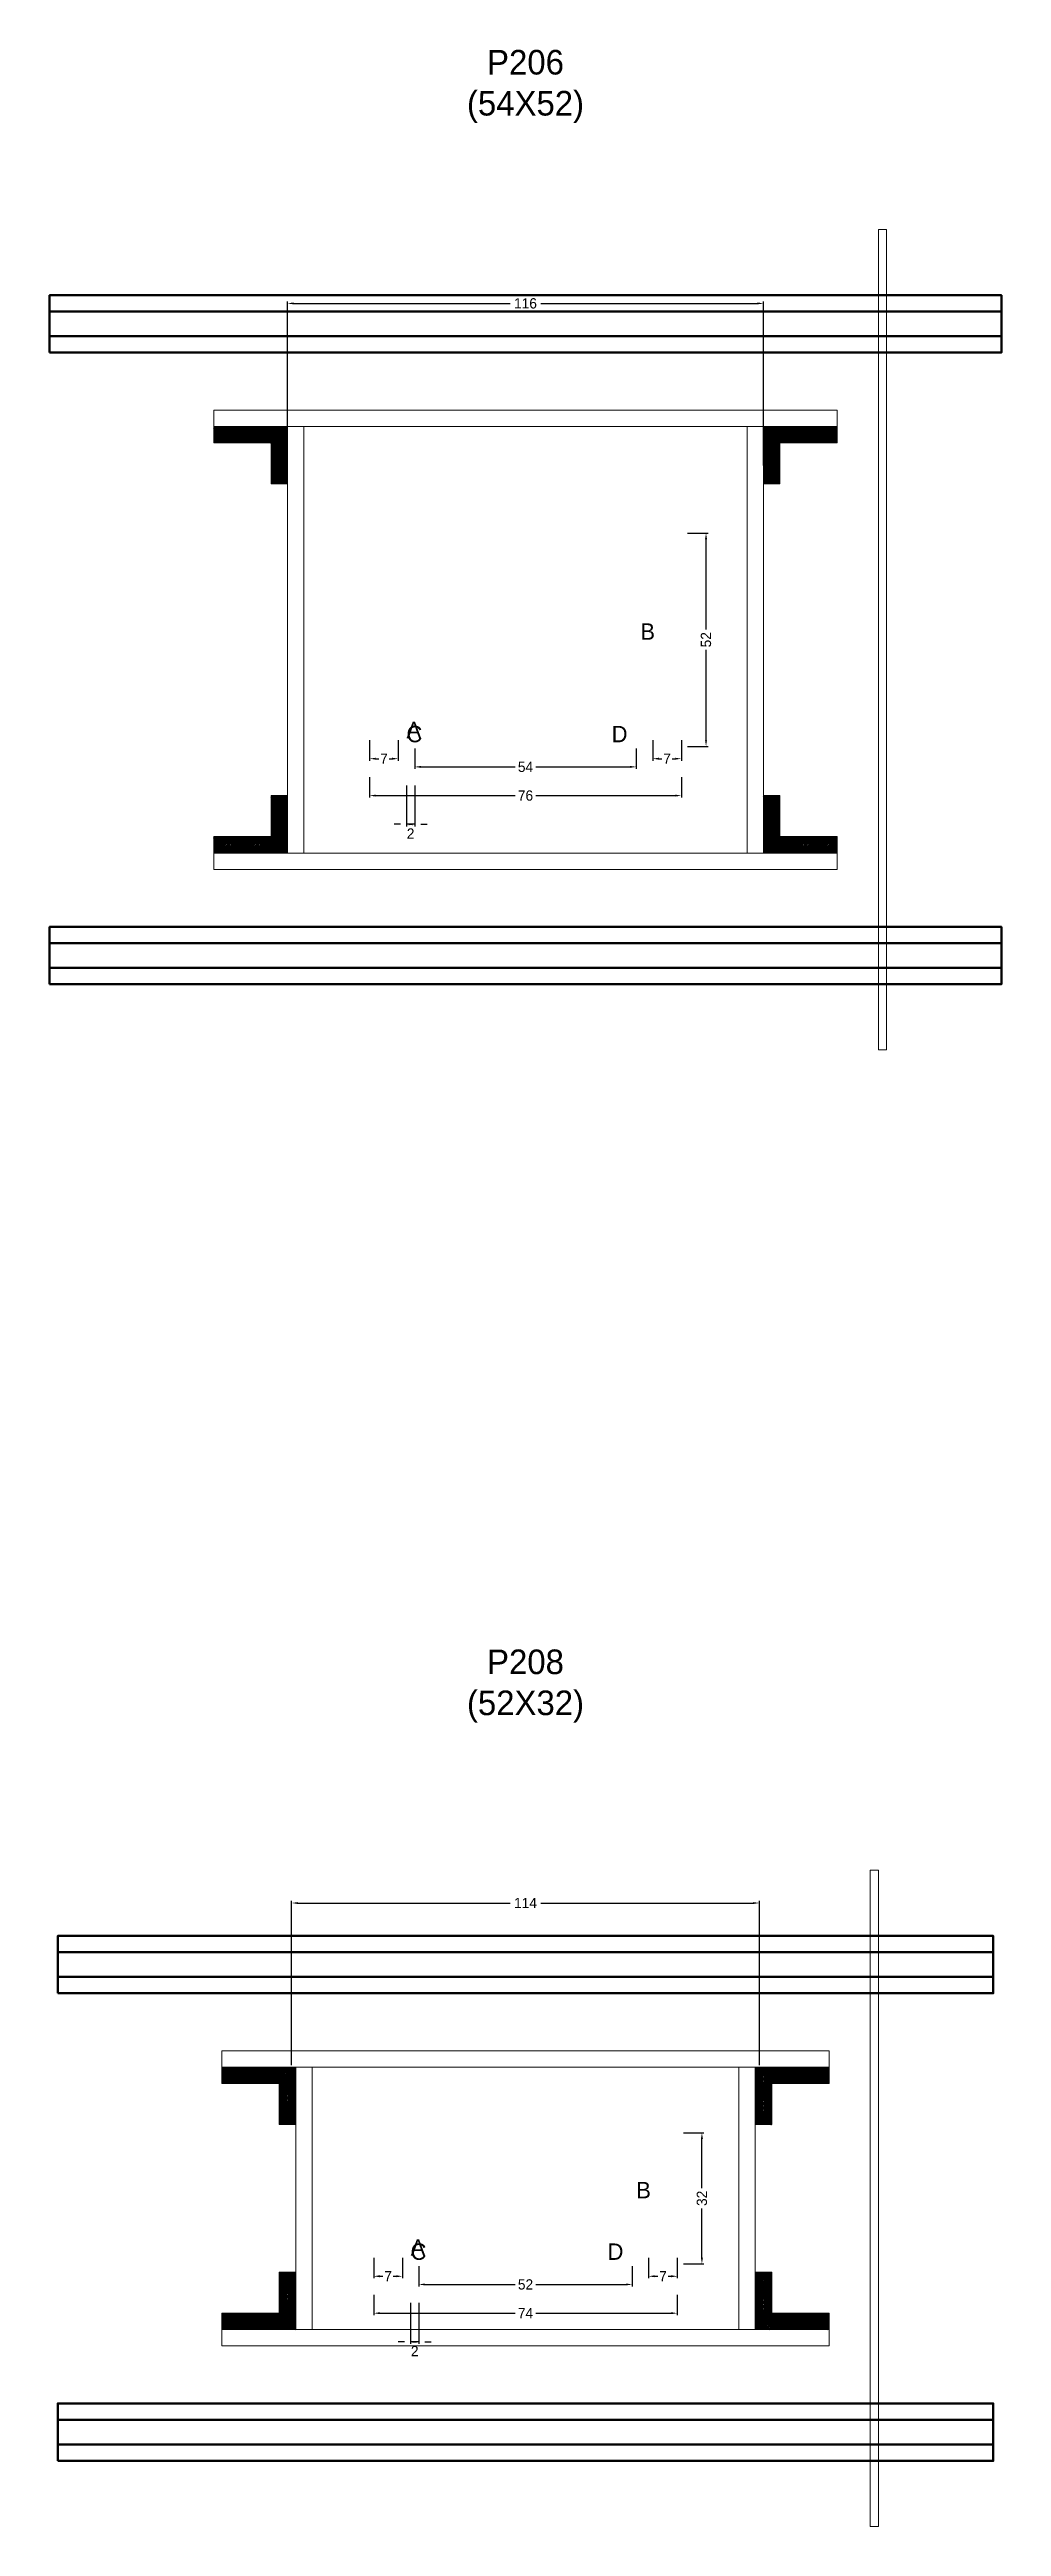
# Model space of a CAD drawing. Header units: centimetres. Extents: x -10500 to 4147, y -7606 to 295.
# Drawn here: x -116 to 116, y -3360 to -2756 of the extents above; entities that cross this region are included whole.
import ezdxf

# ---------------------------------------------------------------- set-up
doc = ezdxf.new("R2010")
doc.units = ezdxf.units.CM
for name, color, linetype in [('COTA', 241, 'Continuous'), ('GRAVATA', 224, 'Continuous'), ('Hachura', 251, 'Continuous'), ('NOMENCLATURA', 7, 'Continuous'), ('SARRAFO', 251, 'Continuous')]:
    doc.layers.add(name, color=color, linetype=linetype)
doc.dimstyles.new('cotax2', dxfattribs={"dimtxt": 2.5, "dimasz": 1.5, "dimexe": 0.5, "dimexo": 0.5, "dimgap": 0.5, "dimtad": 1, "dimcen": 2.5, "dimazin": 3, "dimtfac": 1, "dimtmove": 0, "dimatfit": 3})

msp = doc.modelspace()

# ---------------------------------------------------------------- texts
at = {"layer": 'NOMENCLATURA'}
for s, p in [('B', (28, -2900)), ('A', (-29, -2924)), ('C', (-29, -2925)), ('D', (21, -2925)), ('B', (27, -3280)), ('A', (-28, -3294)), ('C', (-28, -3295)), ('D', (20, -3295))]:
    msp.add_text(s, height=4, dxfattribs=at).set_placement(p)
at = {"layer": 'NOMENCLATURA', "char_height": 6, "attachment_point": 8}
for s, insert in [('P206\\P(54X52)', (0, -2774)), ('P208\\P(52X32)', (0, -3164))]:
    msp.add_mtext(s, dxfattribs=dict(at, insert=insert))

# ---------------------------------------------------------------- blocks, each defined once
blk = doc.blocks.new('_CLOSEDFILLED')
at = {"color": 0, "linetype": 'BYBLOCK'}
blk.add_solid([(-1, 0.16), (0, 0), (-1, -0.16)], dxfattribs=at)
blk = doc.blocks.new('*D248')
for p, q in [((-37, -3303.5), (-37, -3308.5)), ((-35.5, -3308), (-2.5, -3308)), ((2.5, -3308), (35.5, -3308)), ((37, -3303.5), (37, -3308.5))]:
    blk.add_line(p, q)
at = {"layer": 'Defpoints'}
for p in [(-37, -3303), (37, -3303), (-37, -3308)]:
    blk.add_point(p, dxfattribs=at)
at = {"layer": 'COTA', "xscale": 1.5, "yscale": 1.5, "rotation": 180}
blk.add_blockref('_CLOSEDFILLED', (-37, -3308), dxfattribs=at)
at = {"layer": 'COTA', "xscale": 1.5, "yscale": 1.5}
blk.add_blockref('_CLOSEDFILLED', (37, -3308), dxfattribs=at)
at = {"layer": 'COTA', "insert": (0, -3308), "char_height": 2.5, "attachment_point": 5}
blk.add_mtext('74', dxfattribs=at)
blk = doc.blocks.new('*D249')
for p, q in [((-26, -3296.5), (-26, -3301.5)), ((26, -3296.5), (26, -3301.5)), ((-24.5, -3301), (-2.5, -3301)), ((2.5, -3301), (24.5, -3301))]:
    blk.add_line(p, q)
at = {"layer": 'Defpoints'}
for p in [(-26, -3296), (26, -3296), (-26, -3301)]:
    blk.add_point(p, dxfattribs=at)
at = {"layer": 'COTA', "xscale": 1.5, "yscale": 1.5, "rotation": 180}
blk.add_blockref('_CLOSEDFILLED', (-26, -3301), dxfattribs=at)
at = {"layer": 'COTA', "xscale": 1.5, "yscale": 1.5}
blk.add_blockref('_CLOSEDFILLED', (26, -3301), dxfattribs=at)
at = {"layer": 'COTA', "insert": (0, -3301), "char_height": 2.5, "attachment_point": 5}
blk.add_mtext('52', dxfattribs=at)
blk = doc.blocks.new('*D250')
for p, q in [((38.5, -3264), (43.5, -3264)), ((43, -3277.5), (43, -3265.5)), ((43, -3294.5), (43, -3282.5)), ((38.5, -3296), (43.5, -3296))]:
    blk.add_line(p, q)
at = {"layer": 'Defpoints'}
for p in [(38, -3264), (38, -3296), (43, -3296)]:
    blk.add_point(p, dxfattribs=at)
at = {"layer": 'COTA', "xscale": 1.5, "yscale": 1.5}
for p, rotation in [((43, -3264), 90), ((43, -3296), 270)]:
    blk.add_blockref('_CLOSEDFILLED', p, dxfattribs=dict(at, rotation=rotation))
at = {"layer": 'COTA', "insert": (43, -3280), "char_height": 2.5, "attachment_point": 5, "rotation": 90}
blk.add_mtext('32', dxfattribs=at)
blk = doc.blocks.new('*D251')
for p, q in [((-37, -3294.5), (-37, -3299.5)), ((-30, -3294.5), (-30, -3299.5)), ((-35.5, -3299), (-34.75, -3299)), ((-32.25, -3299), (-31.5, -3299))]:
    blk.add_line(p, q)
at = {"layer": 'Defpoints'}
for p in [(-37, -3294), (-30, -3294), (-37, -3299)]:
    blk.add_point(p, dxfattribs=at)
at = {"layer": 'COTA', "xscale": 1.5, "yscale": 1.5, "rotation": 180}
blk.add_blockref('_CLOSEDFILLED', (-37, -3299), dxfattribs=at)
at = {"layer": 'COTA', "xscale": 1.5, "yscale": 1.5}
blk.add_blockref('_CLOSEDFILLED', (-30, -3299), dxfattribs=at)
at = {"layer": 'COTA', "insert": (-33.5, -3299), "char_height": 2.5, "attachment_point": 5}
blk.add_mtext('7', dxfattribs=at)
blk = doc.blocks.new('*D252')
for p, q in [((30, -3294.5), (30, -3299.5)), ((37, -3294.5), (37, -3299.5)), ((31.5, -3299), (32.25, -3299)), ((34.75, -3299), (35.5, -3299))]:
    blk.add_line(p, q)
at = {"layer": 'Defpoints'}
for p in [(30, -3294), (37, -3294), (30, -3299)]:
    blk.add_point(p, dxfattribs=at)
at = {"layer": 'COTA', "xscale": 1.5, "yscale": 1.5, "rotation": 180}
blk.add_blockref('_CLOSEDFILLED', (30, -3299), dxfattribs=at)
at = {"layer": 'COTA', "xscale": 1.5, "yscale": 1.5}
blk.add_blockref('_CLOSEDFILLED', (37, -3299), dxfattribs=at)
at = {"layer": 'COTA', "insert": (33.5, -3299), "char_height": 2.5, "attachment_point": 5}
blk.add_mtext('7', dxfattribs=at)
blk = doc.blocks.new('*D253')
for p, q in [((-57, -3247.5), (-57, -3207.5)), ((-55.5, -3208), (-3.75, -3208)), ((3.75, -3208), (55.5, -3208)), ((57, -3247.5), (57, -3207.5))]:
    blk.add_line(p, q)
at = {"layer": 'Defpoints'}
for p in [(-57, -3208), (-57, -3248), (57, -3248)]:
    blk.add_point(p, dxfattribs=at)
at = {"layer": 'COTA', "xscale": 1.5, "yscale": 1.5, "rotation": 180}
blk.add_blockref('_CLOSEDFILLED', (-57, -3208), dxfattribs=at)
at = {"layer": 'COTA', "xscale": 1.5, "yscale": 1.5}
blk.add_blockref('_CLOSEDFILLED', (57, -3208), dxfattribs=at)
at = {"layer": 'COTA', "insert": (0, -3208), "char_height": 2.5, "attachment_point": 5}
blk.add_mtext('114', dxfattribs=at)
blk = doc.blocks.new('*D222')
for p, q in [((-38, -2933.5), (-38, -2938.5)), ((38, -2933.5), (38, -2938.5)), ((-36.5, -2938), (-2.5, -2938)), ((2.5, -2938), (36.5, -2938))]:
    blk.add_line(p, q)
at = {"layer": 'Defpoints'}
for p in [(-38, -2933), (38, -2933), (-38, -2938)]:
    blk.add_point(p, dxfattribs=at)
at = {"layer": 'COTA', "xscale": 1.5, "yscale": 1.5, "rotation": 180}
blk.add_blockref('_CLOSEDFILLED', (-38, -2938), dxfattribs=at)
at = {"layer": 'COTA', "xscale": 1.5, "yscale": 1.5}
blk.add_blockref('_CLOSEDFILLED', (38, -2938), dxfattribs=at)
at = {"layer": 'COTA', "insert": (0, -2938), "char_height": 2.5, "attachment_point": 5}
blk.add_mtext('76', dxfattribs=at)
blk = doc.blocks.new('*D223')
for p, q in [((-27, -2926.5), (-27, -2931.5)), ((27, -2926.5), (27, -2931.5)), ((-25.5, -2931), (-2.5, -2931)), ((2.5, -2931), (25.5, -2931))]:
    blk.add_line(p, q)
at = {"layer": 'Defpoints'}
for p in [(-27, -2926), (27, -2926), (-27, -2931)]:
    blk.add_point(p, dxfattribs=at)
at = {"layer": 'COTA', "xscale": 1.5, "yscale": 1.5, "rotation": 180}
blk.add_blockref('_CLOSEDFILLED', (-27, -2931), dxfattribs=at)
at = {"layer": 'COTA', "xscale": 1.5, "yscale": 1.5}
blk.add_blockref('_CLOSEDFILLED', (27, -2931), dxfattribs=at)
at = {"layer": 'COTA', "insert": (0, -2931), "char_height": 2.5, "attachment_point": 5}
blk.add_mtext('54', dxfattribs=at)
blk = doc.blocks.new('*D224')
for p, q in [((39.5, -2874), (44.5, -2874)), ((44, -2897.5), (44, -2875.5)), ((44, -2924.5), (44, -2902.5)), ((39.5, -2926), (44.5, -2926))]:
    blk.add_line(p, q)
at = {"layer": 'Defpoints'}
for p in [(39, -2874), (39, -2926), (44, -2926)]:
    blk.add_point(p, dxfattribs=at)
at = {"layer": 'COTA', "xscale": 1.5, "yscale": 1.5}
for p, rotation in [((44, -2874), 90), ((44, -2926), 270)]:
    blk.add_blockref('_CLOSEDFILLED', p, dxfattribs=dict(at, rotation=rotation))
at = {"layer": 'COTA', "insert": (44, -2900), "char_height": 2.5, "attachment_point": 5, "rotation": 90}
blk.add_mtext('52', dxfattribs=at)
blk = doc.blocks.new('*D225')
for p, q in [((-38, -2924.5), (-38, -2929.5)), ((-31, -2924.5), (-31, -2929.5)), ((-36.5, -2929), (-35.75, -2929)), ((-33.25, -2929), (-32.5, -2929))]:
    blk.add_line(p, q)
at = {"layer": 'Defpoints'}
for p in [(-38, -2924), (-31, -2924), (-38, -2929)]:
    blk.add_point(p, dxfattribs=at)
at = {"layer": 'COTA', "xscale": 1.5, "yscale": 1.5, "rotation": 180}
blk.add_blockref('_CLOSEDFILLED', (-38, -2929), dxfattribs=at)
at = {"layer": 'COTA', "xscale": 1.5, "yscale": 1.5}
blk.add_blockref('_CLOSEDFILLED', (-31, -2929), dxfattribs=at)
at = {"layer": 'COTA', "insert": (-34.5, -2929), "char_height": 2.5, "attachment_point": 5}
blk.add_mtext('7', dxfattribs=at)
blk = doc.blocks.new('*D226')
for p, q in [((31, -2924.5), (31, -2929.5)), ((38, -2924.5), (38, -2929.5)), ((32.5, -2929), (33.25, -2929)), ((35.75, -2929), (36.5, -2929))]:
    blk.add_line(p, q)
at = {"layer": 'Defpoints'}
for p in [(31, -2924), (38, -2924), (31, -2929)]:
    blk.add_point(p, dxfattribs=at)
at = {"layer": 'COTA', "xscale": 1.5, "yscale": 1.5, "rotation": 180}
blk.add_blockref('_CLOSEDFILLED', (31, -2929), dxfattribs=at)
at = {"layer": 'COTA', "xscale": 1.5, "yscale": 1.5}
blk.add_blockref('_CLOSEDFILLED', (38, -2929), dxfattribs=at)
at = {"layer": 'COTA', "insert": (34.5, -2929), "char_height": 2.5, "attachment_point": 5}
blk.add_mtext('7', dxfattribs=at)
blk = doc.blocks.new('*D227')
for p, q in [((-58, -2857.5), (-58, -2817.5)), ((-56.5, -2818), (-3.75, -2818)), ((3.75, -2818), (56.5, -2818)), ((58, -2857.5), (58, -2817.5))]:
    blk.add_line(p, q)
at = {"layer": 'Defpoints'}
for p in [(-58, -2818), (-58, -2858), (58, -2858)]:
    blk.add_point(p, dxfattribs=at)
at = {"layer": 'COTA', "xscale": 1.5, "yscale": 1.5, "rotation": 180}
blk.add_blockref('_CLOSEDFILLED', (-58, -2818), dxfattribs=at)
at = {"layer": 'COTA', "xscale": 1.5, "yscale": 1.5}
blk.add_blockref('_CLOSEDFILLED', (58, -2818), dxfattribs=at)
at = {"layer": 'COTA', "insert": (0, -2818), "char_height": 2.5, "attachment_point": 5}
blk.add_mtext('116', dxfattribs=at)

# ---------------------------------------------------------------- dimensions: what is measured, and where the dimension line sits
at = {"layer": 'COTA'}
for base, p1, p2, picture, middle in [((-58, -2818), (-58, -2858), (58, -2858), '*D227', (0, -2818)), ((-38, -2929), (-38, -2924), (-31, -2924), '*D225', (-34.5, -2929)), ((-27, -2931), (-27, -2926), (27, -2926), '*D223', (0, -2931)), ((31, -2929), (31, -2924), (38, -2924), '*D226', (34.5, -2929)), ((-38, -2938), (-38, -2933), (38, -2933), '*D222', (0, -2938)), ((-57, -3208), (-57, -3248), (57, -3248), '*D253', (0, -3208)), ((-37, -3299), (-37, -3294), (-30, -3294), '*D251', (-33.5, -3299)), ((-26, -3301), (-26, -3296), (26, -3296), '*D249', (0, -3301)), ((30, -3299), (30, -3294), (37, -3294), '*D252', (33.5, -3299)), ((-37, -3308), (-37, -3303), (37, -3303), '*D248', (0, -3308))]:
    dim = msp.add_linear_dim(base=base, p1=p1, p2=p2, dimstyle='cotax2', dxfattribs=at)
    dim.commit()
    dim.dimension.update_dxf_attribs({"geometry": picture, "text_midpoint": middle})
for base, p1, p2, picture, middle in [((44, -2926), (39, -2926), (39, -2874), '*D224', (44, -2900)), ((43, -3296), (38, -3296), (38, -3264), '*D250', (43, -3280))]:
    dim = msp.add_linear_dim(base=base, p1=p1, p2=p2, angle=90, dimstyle='cotax2', dxfattribs=at)
    dim.commit()
    dim.dimension.update_dxf_attribs({"geometry": picture, "text_midpoint": middle})
for base, p1, p2 in [((-27, -2945), (-27, -2935), (-29, -2935)), ((-26, -3315), (-26, -3305), (-28, -3305))]:
    msp.add_linear_dim(base=base, p1=p1, p2=p2, dimstyle='cotax2', dxfattribs=at).render()

# ---------------------------------------------------------------- hatches: boundary and pattern name
at = {"layer": 'SARRAFO'}
h = msp.add_hatch(dxfattribs=at)
h.set_pattern_fill('SOLID', scale=2)
h.paths.add_polyline_path([(-76, -2852), (-62, -2852), (-62, -2848), (-76, -2848)])
h = msp.add_hatch(dxfattribs=at)
h.set_pattern_fill('SOLID', scale=2)
h.paths.add_polyline_path([(-62, -2862), (-58, -2862), (-58, -2848), (-62, -2848)])
h = msp.add_hatch(dxfattribs=at)
h.set_pattern_fill('SOLID', scale=2)
h.paths.add_polyline_path([(58, -2862), (62, -2862), (62, -2848), (58, -2848)])
h = msp.add_hatch(dxfattribs=at)
h.set_pattern_fill('SOLID', scale=2)
h.paths.add_polyline_path([(62, -2852), (76, -2852), (76, -2848), (62, -2848)])
h = msp.add_hatch(dxfattribs=at)
h.set_pattern_fill('SOLID', scale=2)
h.paths.add_polyline_path([(-62, -2952), (-58, -2952), (-58, -2938), (-62, -2938)])
h = msp.add_hatch(dxfattribs=at)
h.set_pattern_fill('SOLID', scale=2)
h.paths.add_polyline_path([(58, -2952), (62, -2952), (62, -2938), (58, -2938)])
h = msp.add_hatch(dxfattribs=at)
h.set_pattern_fill('SOLID', scale=2)
h.paths.add_polyline_path([(-76, -2952), (-62, -2952), (-62, -2948), (-76, -2948)])
h = msp.add_hatch(dxfattribs=at)
h.set_pattern_fill('SOLID', scale=2)
h.paths.add_polyline_path([(62, -2952), (76, -2952), (76, -2948), (62, -2948)])
h = msp.add_hatch(dxfattribs=at)
h.set_pattern_fill('SOLID', scale=2)
h.paths.add_polyline_path([(-74, -3252), (-60, -3252), (-60, -3248), (-74, -3248)])
h = msp.add_hatch(dxfattribs=at)
h.set_pattern_fill('SOLID', scale=2)
h.paths.add_polyline_path([(-60, -3262), (-56, -3262), (-56, -3248), (-60, -3248)])
h = msp.add_hatch(dxfattribs=at)
h.set_pattern_fill('SOLID', scale=2)
h.paths.add_polyline_path([(56, -3262), (60, -3262), (60, -3248), (56, -3248)])
h = msp.add_hatch(dxfattribs=at)
h.set_pattern_fill('SOLID', scale=2)
h.paths.add_polyline_path([(60, -3252), (74, -3252), (74, -3248), (60, -3248)])
h = msp.add_hatch(dxfattribs=at)
h.set_pattern_fill('SOLID', scale=2)
h.paths.add_polyline_path([(-60, -3312), (-56, -3312), (-56, -3298), (-60, -3298)])
h = msp.add_hatch(dxfattribs=at)
h.set_pattern_fill('SOLID', scale=2)
h.paths.add_polyline_path([(56, -3312), (60, -3312), (60, -3298), (56, -3298)])
h = msp.add_hatch(dxfattribs=at)
h.set_pattern_fill('SOLID', scale=2)
h.paths.add_polyline_path([(-74, -3312), (-60, -3312), (-60, -3308), (-74, -3308)])
h = msp.add_hatch(dxfattribs=at)
h.set_pattern_fill('SOLID', scale=2)
h.paths.add_polyline_path([(60, -3312), (74, -3312), (74, -3308), (60, -3308)])

# ---------------------------------------------------------------- linework, layer by layer
at = {"layer": 'GRAVATA', "lineweight": 50}
for points in [[(-116, -2830), (116, -2830), (116, -2816), (-116, -2816)], [(-116, -2826), (116, -2826), (116, -2820), (-116, -2820)], [(-116, -2984), (116, -2984), (116, -2970), (-116, -2970)], [(-116, -2980), (116, -2980), (116, -2974), (-116, -2974)], [(-114, -3230), (114, -3230), (114, -3216), (-114, -3216)], [(-114, -3226), (114, -3226), (114, -3220), (-114, -3220)], [(-114, -3344), (114, -3344), (114, -3330), (-114, -3330)], [(-114, -3340), (114, -3340), (114, -3334), (-114, -3334)]]:
    msp.add_lwpolyline(points, close=True, dxfattribs=at)
at = {"layer": 'Hachura', "lineweight": 13}
for points in [[(86, -3000), (88, -3000), (88, -2800), (86, -2800)], [(84, -3360), (86, -3360), (86, -3200), (84, -3200)]]:
    msp.add_lwpolyline(points, close=True, dxfattribs=at)
at = {"layer": 'Hachura', "lineweight": 18}
for points in [[(-76, -2848), (76, -2848), (76, -2844), (-76, -2844)], [(-58, -2952), (-54, -2952), (-54, -2848), (-58, -2848)], [(54, -2952), (58, -2952), (58, -2848), (54, -2848)], [(-76, -2956), (76, -2956), (76, -2952), (-76, -2952)], [(-74, -3248), (74, -3248), (74, -3244), (-74, -3244)], [(-56, -3312), (-52, -3312), (-52, -3248), (-56, -3248)], [(52, -3312), (56, -3312), (56, -3248), (52, -3248)], [(-74, -3316), (74, -3316), (74, -3312), (-74, -3312)]]:
    msp.add_lwpolyline(points, close=True, dxfattribs=at)
at = {"layer": 'SARRAFO', "lineweight": 13}
for points in [[(-76, -2852), (-62, -2852), (-62, -2848), (-76, -2848)], [(-62, -2862), (-58, -2862), (-58, -2848), (-62, -2848)], [(58, -2862), (62, -2862), (62, -2848), (58, -2848)], [(62, -2852), (76, -2852), (76, -2848), (62, -2848)], [(-62, -2952), (-58, -2952), (-58, -2938), (-62, -2938)], [(58, -2952), (62, -2952), (62, -2938), (58, -2938)], [(-76, -2952), (-62, -2952), (-62, -2948), (-76, -2948)], [(62, -2952), (76, -2952), (76, -2948), (62, -2948)], [(-74, -3252), (-60, -3252), (-60, -3248), (-74, -3248)], [(-60, -3262), (-56, -3262), (-56, -3248), (-60, -3248)], [(56, -3262), (60, -3262), (60, -3248), (56, -3248)], [(60, -3252), (74, -3252), (74, -3248), (60, -3248)], [(-60, -3312), (-56, -3312), (-56, -3298), (-60, -3298)], [(56, -3312), (60, -3312), (60, -3298), (56, -3298)], [(-74, -3312), (-60, -3312), (-60, -3308), (-74, -3308)], [(60, -3312), (74, -3312), (74, -3308), (60, -3308)]]:
    msp.add_lwpolyline(points, close=True, dxfattribs=at)

msp.set_redraw_order([(e.dxf.handle, doc.entitydb.next_handle()) for e in msp.query("TEXT MTEXT ATTDEF DIMENSION ARC_DIMENSION")])  # texts and dimensions are drawn at this point

doc.saveas('drawing.dxf')
